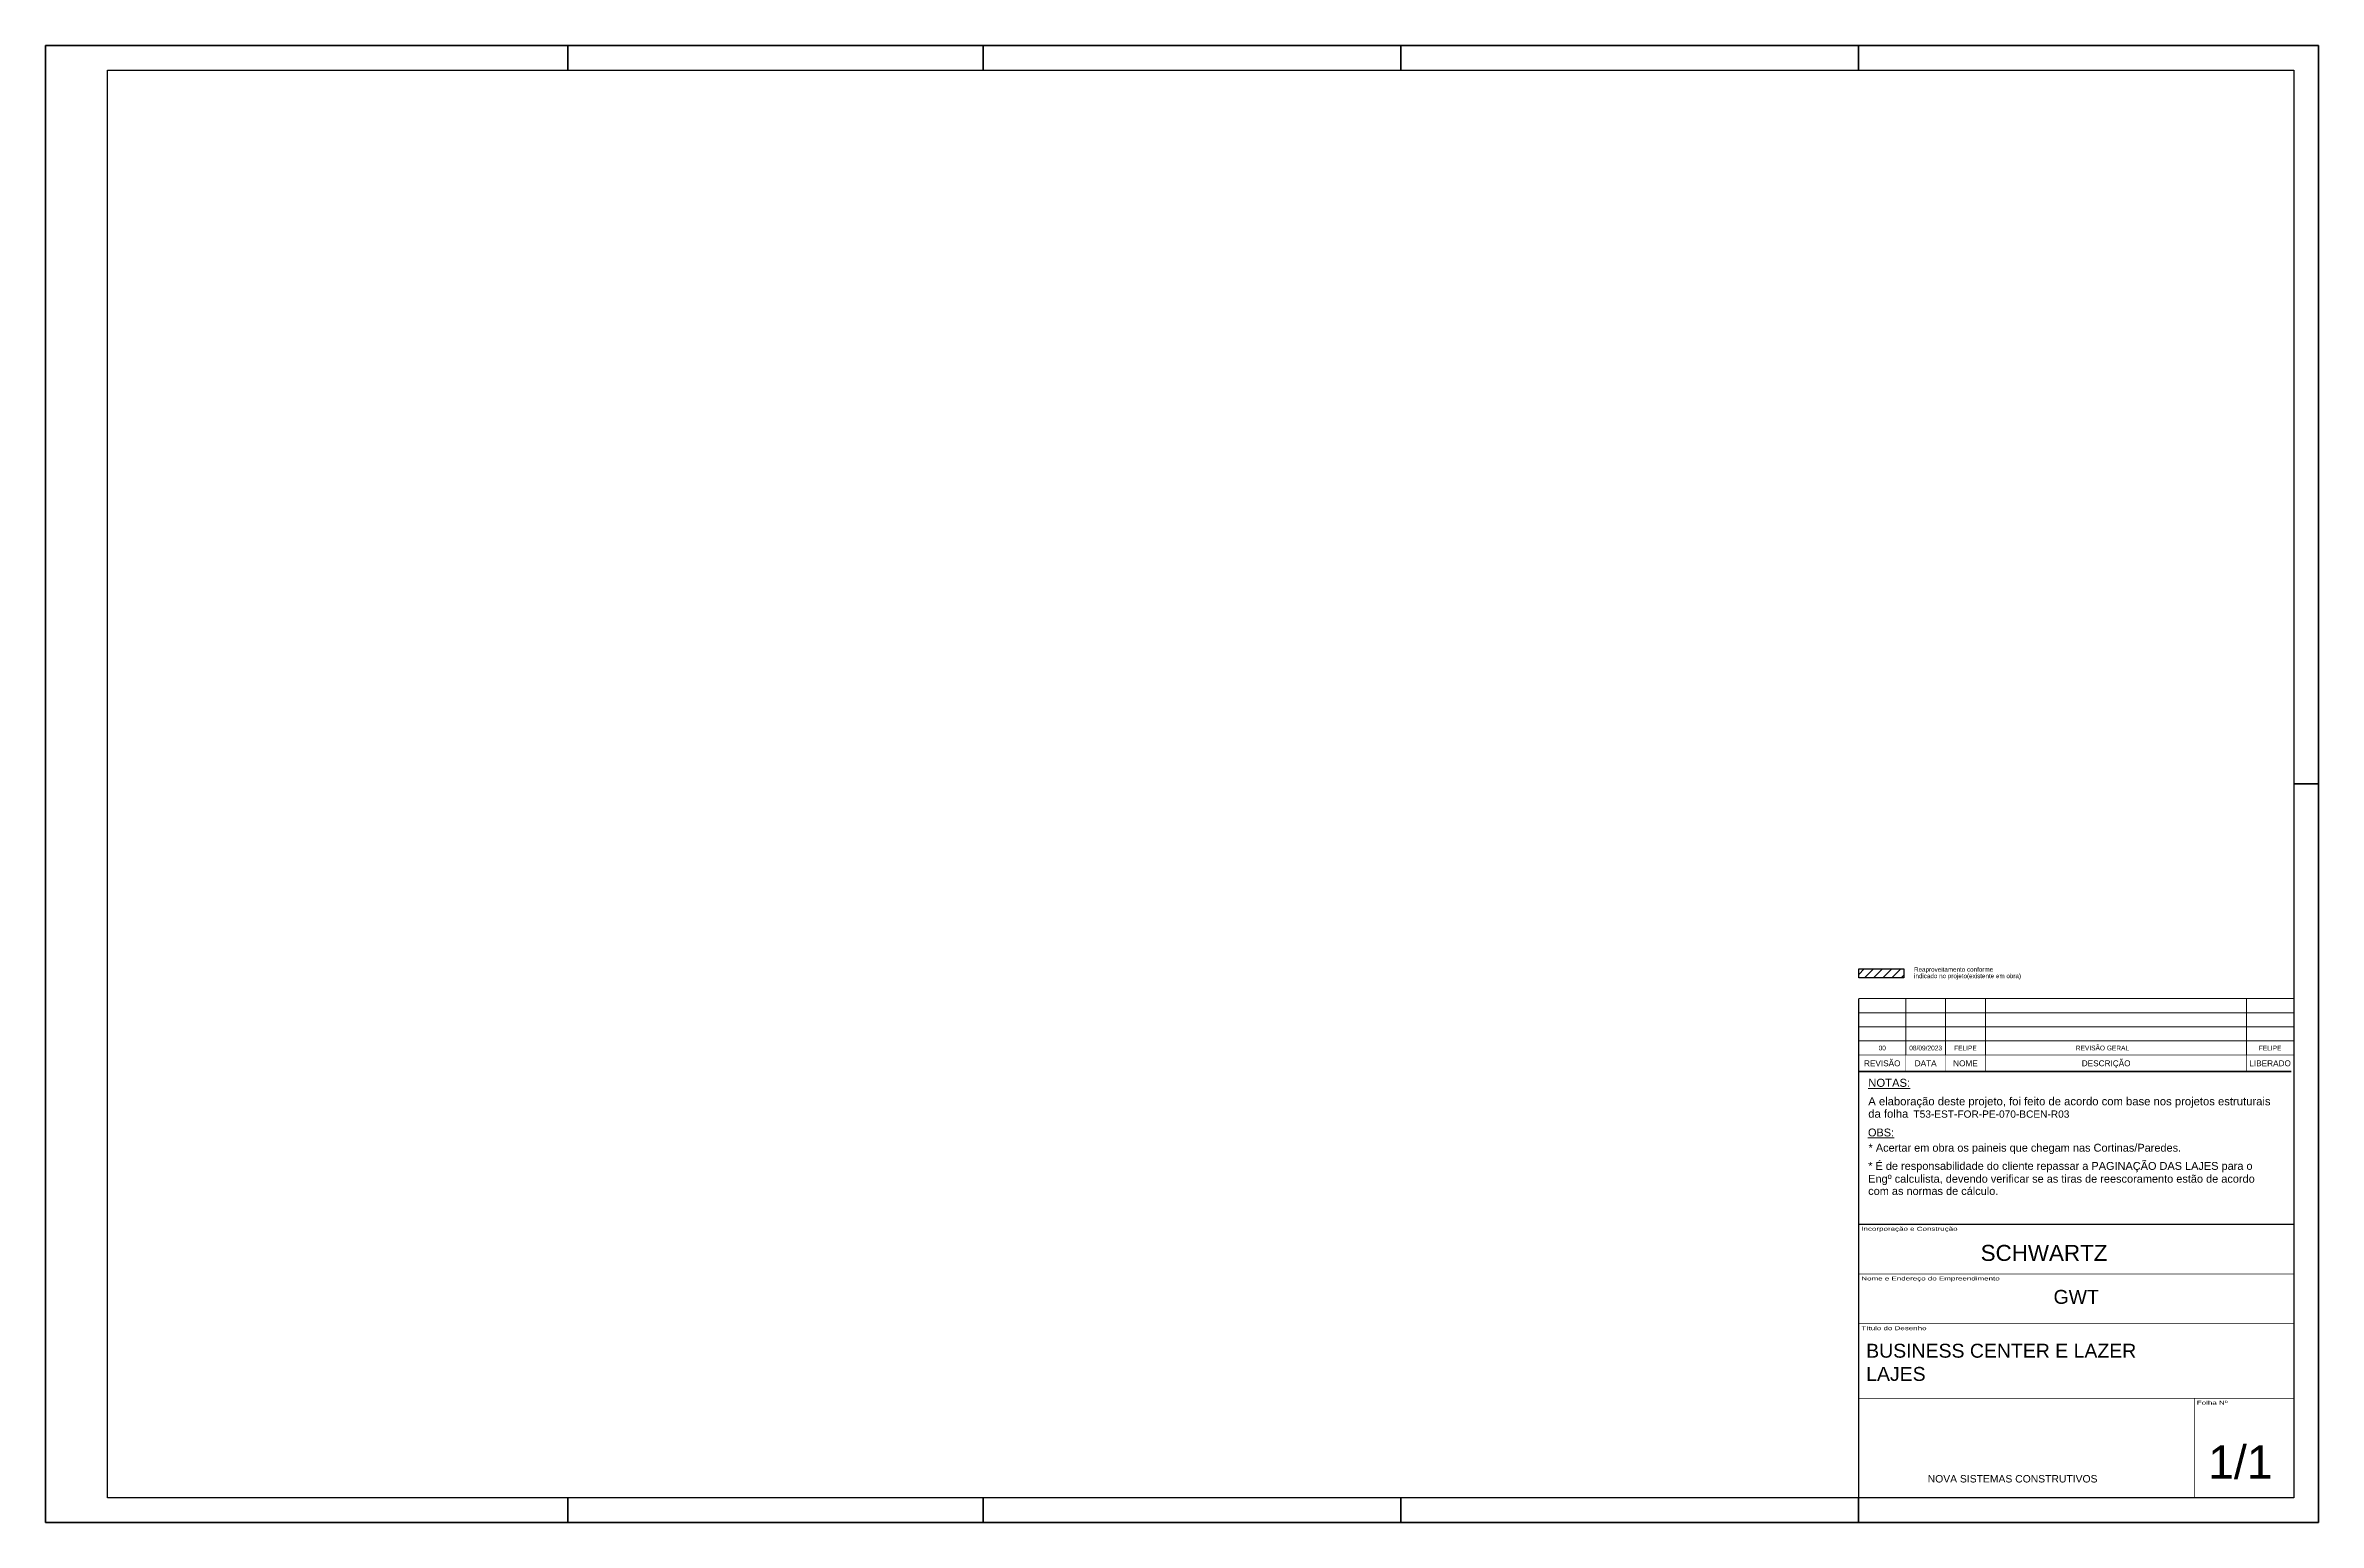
# Model space of a CAD drawing. Extents: x 8513 to 14085, y 1849 to 10799.
# Drawn here: x 8513 to 14085, y 7177 to 10799 of the extents above; entities that cross this region are included whole.
import ezdxf
from ezdxf.enums import TextEntityAlignment as Align

# ---------------------------------------------------------------- set-up
doc = ezdxf.new("R2010")
doc.units = 0
for name, color, linetype, lineweight in [('CARIMBO', 255, 'Continuous', 9), ('FOLHA', 255, 'Continuous', 40), ('Folhas', 255, 'Continuous', 9), ('REAPROVEITAMENTO', 7, 'Continuous', 9)]:
    doc.layers.add(name, color=color, linetype=linetype, lineweight=lineweight)
doc.layers.add('Painéis', color=200, linetype='Continuous')
doc.styles.add('ARIAL', font='arial.ttf')
doc.styles.add('Tecnologia', font='')
doc.styles.add('VERDANA', font='verdana.ttf', dxfattribs={"oblique": 15})
doc.styles.get('Tecnologia').set_extended_font_data('Forgotten Futurist')

# ---------------------------------------------------------------- blocks, each defined once
blk = doc.blocks.new('Carimbo Laje')
at = {"layer": 'CARIMBO', "color": 30}
for points, const_width in [([(124981.9, 144853.7), (123684.7, 144853.7), (123684.7, 144038.4)], 4.45), ([(123684.7, 144705.5), (124981.9, 144705.5)], 1.48), ([(123684.7, 144557.3), (124981.9, 144557.3)], 1.48), ([(123684.7, 144334.9), (124981.9, 144334.9)], 1.48), ([(124685.4, 144038.4), (124685.4, 144334.9)], 1.48), ([(123684.7, 144038.4), (124981.9, 144038.4)], 1.48)]:
    blk.add_lwpolyline(points, dxfattribs=dict(at, const_width=const_width))
at = {"color": 0, "linetype": 'Continuous', "ltscale": 5, "style": 'ARIAL'}
blk.add_text('NOVA SISTEMAS CONSTRUTIVOS', height=22.118, dxfattribs=at).set_placement((123890.4, 144083.7))
at = {"color": 7, "style": 'ARIAL'}
blk.add_attdef('INCORPORAÇÃO_E_CONTRUÇÃO', text='', height=45.7, dxfattribs=at).set_placement((124364.7, 144777.9), align=Align.MIDDLE_CENTER)
blk.add_attdef('NOME_DA_OBRA', text='', height=41.5, dxfattribs=at).set_placement((124333.3, 144616.6), align=Align.CENTER)
for tag, p in [('PAVIMENTO', (123706.9, 144455.9)), ('TIPO_DE_PROJETO', (123706.9, 144386.8))]:
    blk.add_attdef(tag, p, '', height=41.5, dxfattribs=at)
at = {"color": 7, "style": 'ARIAL', "oblique": 10}
blk.add_attdef('FOLHA_Nº', text='', height=111.2, dxfattribs=at).set_placement((124832.8, 144149.1), align=Align.CENTER)
at = {"layer": 'CARIMBO', "color": 7, "style": 'VERDANA'}
blk.add_attdef('ENDEREÇO', text='', height=14.8, dxfattribs=at).set_placement((124333.3, 144572.1), align=Align.CENTER)
at = {"layer": 'Folhas', "style": 'Tecnologia', "width": 1.5}
for s, p in [('Incorporação e Construção', (123692.5, 144846.3)), ('Nome e Endereço do Empreendimento', (123692.5, 144698.1)), ('Título do Desenho', (123692.5, 144549.8)), ('Folha Nº', (124693.1, 144327.5))]:
    blk.add_text(s, height=11.86, dxfattribs=at).set_placement(p, align=Align.TOP_LEFT)
blk = doc.blocks.new('Revisão Carimbo')
at = {"color": 30}
for p, q in [((0, 155), (925, 155)), ((100, 35), (100, 155)), ((184.66, 35), (184.66, 155)), ((269.32, 35), (269.32, 155)), ((825, 35), (825, 155)), ((0, 125), (925, 125)), ((0, 95), (925, 95)), ((0, 65), (925, 65))]:
    blk.add_line(p, q, dxfattribs=at)
for points, const_width in [([(0, 0), (0, 155)], 3), ([(0, 0), (920, 0)], 3), ([(0, 35), (925, 35)], 1), ([(100, 35), (100, 0)], 1), ([(184.66, 35), (184.66, 0)], 1), ([(269.32, 35), (269.32, 0)], 1), ([(825, 35), (825, 0)], 1)]:
    blk.add_lwpolyline(points, dxfattribs=dict(at, const_width=const_width))
at = {"color": 7, "style": 'ARIAL'}
for s, p in [('REVISÃO', (50, 17.5)), ('DATA', (142.33, 17.5)), ('NOME', (226.99, 17.5)), ('DESCRIÇÃO', (526.27, 17.5)), ('LIBERADO', (875, 17.5))]:
    blk.add_text(s, height=12.5, dxfattribs=at).set_placement(p, align=Align.MIDDLE_CENTER)
at = {"layer": 'CARIMBO', "color": 7, "style": 'ARIAL'}
for tag, p in [('REVISÃO_03', (50, 140)), ('NOME', (226.99, 140)), ('LIBERADO', (875, 140)), ('REVISÃO_02', (50, 110)), ('DATA', (142.33, 140)), ('DATA', (142.33, 110)), ('NOME', (226.99, 110)), ('LIBERADO', (875, 110)), ('REVISÃO_01', (50, 80)), ('REVISÃO_00', (50, 50)), ('DATA', (142.33, 80)), ('DATA', (142.33, 50)), ('NOME', (226.99, 80)), ('NOME', (226.99, 50)), ('LIBERADO', (875, 80)), ('LIBERADO', (875, 50))]:
    blk.add_attdef(tag, text='', height=10, dxfattribs=at).set_placement(p, align=Align.MIDDLE_CENTER)
for p in [(279.32, 140), (279.32, 110), (279.32, 80), (279.32, 50)]:
    blk.add_attdef('DESCRIÇÃO', text='', height=10, dxfattribs=at).set_placement(p, align=Align.MIDDLE_LEFT)

msp = doc.modelspace()

# ---------------------------------------------------------------- hatches: boundary and pattern name
at = {"layer": 'REAPROVEITAMENTO'}
h = msp.add_hatch(dxfattribs=at)
h.set_pattern_fill('ANSI31', color=251, scale=5, style=0)
h.set_pattern_definition([(45, (-181390.063, -30221.57), (-11.2253202, 11.2253202), [])])
h.paths.add_polyline_path([(12958.27, 8535.09), (12958.27, 8512.83), (13068.84, 8512.83), (13068.84, 8535.09)])

# ---------------------------------------------------------------- linework, layer by layer
at = {"color": 30}
for p, q in [((8665.72, 10737.67), (14024.45, 10737.67)), ((8665.72, 7238.35), (8665.72, 10737.67)), ((14024.45, 10737.67), (14024.45, 7238.35)), ((14024.45, 7238.35), (8665.72, 7238.35))]:
    msp.add_line(p, q, dxfattribs=at)
at = {"layer": 'CARIMBO', "color": 30, "const_width": 3.65}
msp.add_lwpolyline([(12958.27, 7908.51), (12958.27, 8283.14)], dxfattribs=at)
at = {"layer": 'FOLHA'}
for p, q in [((8513.31, 10798.63), (14085.41, 10798.63)), ((8513.31, 7177.38), (8513.31, 10798.63)), ((9793.56, 10737.67), (9793.56, 10798.63)), ((10811.65, 10737.67), (10811.65, 10798.63)), ((11835.84, 10798.63), (11835.84, 10737.67)), ((12957.58, 10798.63), (12957.58, 10737.67)), ((14085.41, 10798.63), (14085.41, 7177.38)), ((14085.41, 8988.01), (14024.45, 8988.01)), ((9793.56, 7177.38), (9793.56, 7238.35)), ((10811.65, 7177.38), (10811.65, 7238.35)), ((11835.84, 7238.35), (11835.84, 7177.38)), ((12957.58, 7238.35), (12957.58, 7177.38)), ((14085.41, 7177.38), (8513.31, 7177.38))]:
    msp.add_line(p, q, dxfattribs=at)
at = {"layer": 'Painéis', "linetype": 'Continuous'}
msp.add_lwpolyline([(12958.27, 8535.09), (13068.84, 8535.09), (13068.84, 8512.83), (12958.27, 8512.83)], close=True, dxfattribs=at)

# ---------------------------------------------------------------- block references
at = {"layer": 'CARIMBO', "color": 1}
ref = msp.add_blockref('Revisão Carimbo', (12958.27, 8283.14), dxfattribs=dict(at, xscale=1.152505138133646, yscale=1.152505138133646, zscale=1.152505138133646))
ref.add_attrib('REVISÃO_00', '00', dxfattribs={"color": 1, "height": 11.525, "style": 'ARIAL'}).set_placement((13015.9, 8340.76), align=Align.MIDDLE_CENTER)
ref.add_attrib('DATA', '08/09/2023', dxfattribs={"color": 1, "height": 11.525, "style": 'ARIAL'}).set_placement((13122.31, 8340.76), align=Align.MIDDLE_CENTER)
ref.add_attrib('NOME', 'FELIPE', dxfattribs={"color": 1, "height": 11.525, "style": 'ARIAL'}).set_placement((13219.88, 8340.76), align=Align.MIDDLE_CENTER)
ref.add_attrib('DESCRIÇÃO', '                                               REVISÃO GERAL', dxfattribs={"color": 1, "height": 11.5251, "style": 'ARIAL'}).set_placement((13280.19, 8340.76), align=Align.MIDDLE_LEFT)
ref.add_attrib('LIBERADO', 'FELIPE', dxfattribs={"color": 1, "height": 11.525, "style": 'ARIAL'}).set_placement((13966.71, 8340.76), align=Align.MIDDLE_CENTER)
at = {"layer": 'CARIMBO', "linetype": 'ByBlock'}
ref = msp.add_blockref('Carimbo Laje', (-88699.97, -111148.88), dxfattribs=dict(at, xscale=0.8219144908905698, yscale=0.8219144908905698, zscale=0.8219144908905698))
ref.add_attrib('FOLHA_Nº', '  1/1', (13751.54, 7284.84), dxfattribs={"layer": '0', "height": 81.442, "style": 'ARIAL'})
ref.add_attrib('TIPO_DE_PROJETO', 'LAJES', (12976.55, 7524.69), dxfattribs={"layer": '0', "height": 34.118, "style": 'ARIAL'})
ref.add_attrib('PAVIMENTO', 'BUSINESS CENTER E LAZER', (12976.55, 7581.53), dxfattribs={"layer": '0', "height": 34.1176, "style": 'ARIAL'})
ref.add_attrib('NOME_DA_OBRA', 'GWT', dxfattribs={"layer": '0', "height": 34.118, "style": 'ARIAL'}).set_placement((13491.36, 7713.55), align=Align.CENTER)
ref.add_attrib('INCORPORAÇÃO_E_CONTRUÇÃO', 'SCHWARTZ', dxfattribs={"layer": '0', "height": 39.265, "style": 'ARIAL'}).set_placement((13412.53, 7858.05), align=Align.TOP_CENTER)

# ---------------------------------------------------------------- texts
at = {"layer": 'CARIMBO', "style": 'ARIAL'}
for s, p in [('Reaproveitamento conforme ', (13093.84, 8533.54)), ('indicado no projeto(existente em obra)', (13093.84, 8517.45))]:
    msp.add_text(s, height=11, dxfattribs=at).set_placement(p, align=Align.MIDDLE_LEFT)
for s, height, p in [('%%UNOTAS:', 19.751, (12981.67, 8245.61)), ('A elaboração deste projeto, foi feito de acordo com base nos projetos estruturais', 19.7506, (12981.67, 8200.3)), ('%%UOBS:', 19.202, (12980.93, 8124.07)), ('da folha', 19.751, (12981.67, 8169.91)), ('* Acertar em obra os paineis que chegam nas Cortinas/Paredes.', 19.2019, (12982.28, 8086.66)), ('* É de responsabilidade do cliente repassar a PAGINAÇÃO DAS LAJES para o', 19.2019, (12981.46, 8042.07)), ('Engº calculista, devendo verificar se as tiras de reescoramento estão de acordo', 19.2019, (12981.46, 8010.6)), ('com as normas de cálculo.', 19.2019, (12981.46, 7980.65))]:
    msp.add_text(s, height=height, dxfattribs=at).set_placement(p)
at = {"layer": 'CARIMBO', "color": 1, "style": 'ARIAL'}
msp.add_text('T53-EST-FOR-PE-070-BCEN-R03 ', height=17.7755, dxfattribs=at).set_placement((13092.52, 8169.91))

doc.saveas('drawing.dxf')
